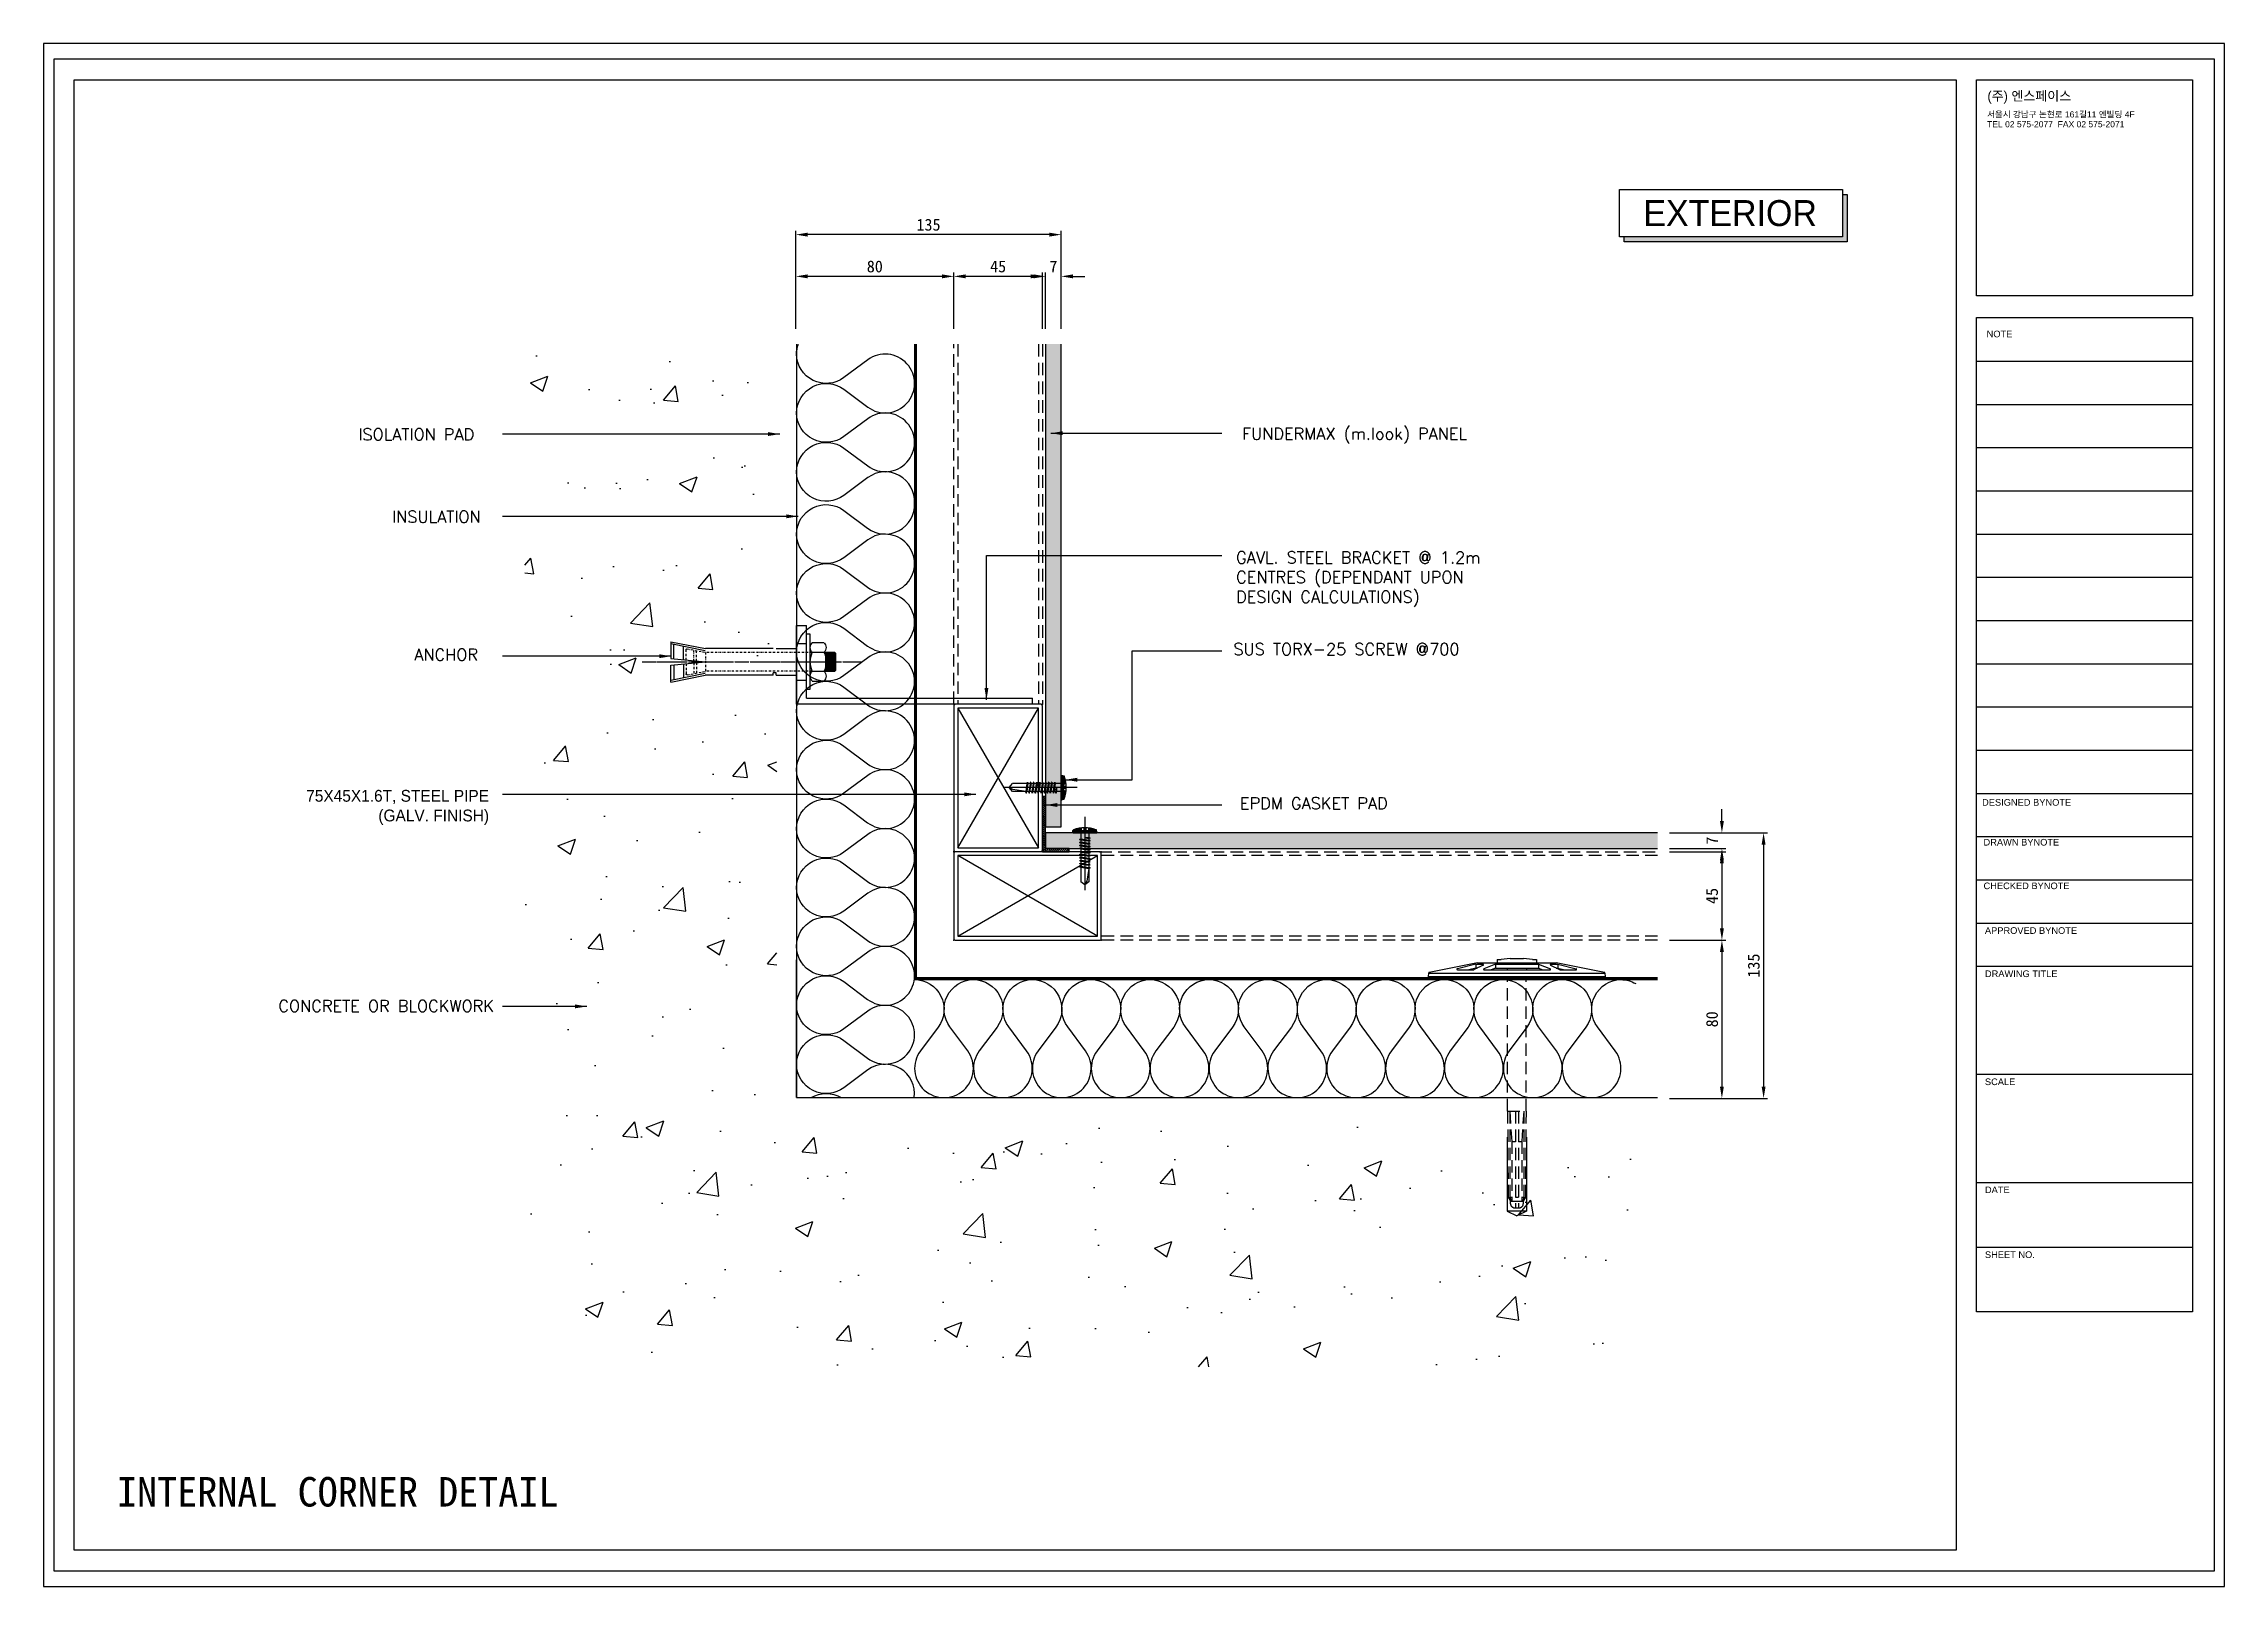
# Model space of a CAD drawing. Header units: millimetres. Extents: x 6755 to 21493, y 282 to 5565.
# Drawn here: x 11190 to 12299, y 2635 to 3419 of the extents above; entities that cross this region are included whole.
import ezdxf

# ---------------------------------------------------------------- set-up
doc = ezdxf.new("R2010")
doc.units = ezdxf.units.MM
doc.header["$MEASUREMENT"] = 0
for name, pattern in [('CENTER', [7.75, 7.25, -0.25, 0, -0.25]), ('DASHDOTX2', [2, 1, -0.5, 0, -0.5]), ('DASHED2', [9.525, 6.35, -3.175]), ('HIDDEN', [0.375, 0.25, -0.125])]:
    doc.linetypes.add(name, pattern=pattern)
for name, color, linetype in [('3', 3, 'Continuous'), ('Bolt', 1, 'Continuous'), ('BREATHER', 150, 'Continuous'), ('DIM', 1, 'Continuous'), ('Dims', 1, 'Continuous'), ('Dämmstoff Miwo', 6, 'Continuous'), ('INSULATION', 2, 'Continuous'), ('Pressings', 3, 'Continuous'), ('Structure', 6, 'Continuous')]:
    doc.layers.add(name, color=color, linetype=linetype)
for name, color, linetype, true_color in [('4', 4, 'Continuous', 0x00ffff), ('Components', 7, 'Continuous', 0x000000), ('nt', 7, 'Continuous', 0x994c00), ('NT Panel', 7, 'Continuous', 0xbfff7f), ('TE 07', 7, 'Continuous', 0x000000), ('TEXT', 2, 'Continuous', 0xffff00)]:
    doc.layers.add(name, color=color, linetype=linetype, true_color=true_color)
doc.styles.add('Arial', font='arial.ttf')
doc.styles.add('HY울릉도L', font='Dotum.ttf')
doc.styles.add('style1', font='simplex.shx')
doc.dimstyles.new('Telling', dxfattribs={"dimscale": 2, "dimtxt": 3, "dimasz": 3, "dimexe": 1, "dimexo": 3, "dimgap": 1, "dimtad": 1, "dimdec": 1, "dimrnd": 1, "dimdsep": 46, "dimtxsty": 'Standard', "dimcen": 3, "dimclrd": 1, "dimclre": 1, "dimclrt": 2, "dimadec": 0, "dimazin": 0, "dimtfac": 1, "dimtdec": 1, "dimtofl": 0, "dimtmove": 0, "dimatfit": 0, "dimfxl": 1, "dimtolj": 1, "dimtzin": 0, "dimlwe": -1, "dimarcsym": 0})

msp = doc.modelspace()

# ---------------------------------------------------------------- texts
at = {"layer": 'TEXT', "color": 7, "style": 'HY울릉도L'}
msp.add_text('EXTERIOR', height=13.2001, dxfattribs=at).set_placement((12003.148, 3325.858))
at = {"layer": 'TEXT'}
msp.add_text('INTERNAL CORNER DETAIL', height=15, dxfattribs=at).set_placement((11227.081, 2675.068))
at = {"layer": 'TEXT', "char_height": 6, "style": 'style1'}
for s, insert, width, attachment_point in [('ISOLATION PAD', (11349.821, 3222.978), 1.818989403545856e-12, 1), ('FUNDERMAX (m.look) PANEL', (11799.101, 3223.332), 153.91383, 1), ('INSULATION', (11367.004, 3181.122), 63.01319, 1), ('\\pxql;GAVL. STEEL BRACKET @ 1.2m CENTRES (DEPENDANT UPON DESIGN CALCULATIONS)', (11796.099, 3160.407), 147.63272, 1), ('ANCHOR', (11378.259, 3111.032), 1.818989403545856e-12, 1), ('\\pxql;SUS TORX-25 SCREW @700', (11794.747, 3113.837), 147.63272, 1), ('{\\fHY울릉도L|b0|i0|c129|p18;75X45X1.6T, STEEL PIPE\\P(GALV. FINISH)}', (11416.245, 3039.298), 168.52677, 3), ('EPDM GASKET PAD ', (11798.067, 3035.487), 147.63272, 1), ('\\pxqr;CONCRETE OR BLOCKWORK', (11244.298, 2932.488), 174.41524, 1)]:
    msp.add_mtext(s, dxfattribs=dict(at, insert=insert, width=width, attachment_point=attachment_point))

# ---------------------------------------------------------------- blocks, each defined once
blk = doc.blocks.new('AL-TEMPLATE')
at = {"color": 9, "true_color": 0xc0c0c0}
for p, q in [((2716.82, 1392.97), (2800.02, 1392.97)), ((2716.82, 1376.33), (2800.02, 1376.33)), ((2716.82, 1359.69), (2800.02, 1359.69)), ((2716.82, 1343.05), (2800.02, 1343.05)), ((2716.82, 1326.41), (2800.02, 1326.41)), ((2716.82, 1309.77), (2800.02, 1309.77)), ((2716.82, 1293.13), (2800.02, 1293.13)), ((2716.82, 1276.49), (2800.02, 1276.49)), ((2716.82, 1259.85), (2800.02, 1259.85)), ((2716.82, 1243.21), (2800.02, 1243.21)), ((2716.82, 1209.93), (2800.02, 1209.93)), ((2716.82, 1193.29), (2800.02, 1193.29)), ((2716.82, 1176.65), (2800.02, 1176.65)), ((2716.82, 1118.41), (2800.02, 1118.41)), ((2716.82, 1076.81), (2800.02, 1076.81)), ((2716.82, 1051.85), (2800.02, 1051.85))]:
    blk.add_line(p, q, dxfattribs=at)
for points in [[(1976.34, 1509.45), (2808.34, 1509.45), (2808.34, 927.05), (1976.34, 927.05)], [(2716.82, 1501.32), (2800.02, 1501.32), (2800.02, 1418.12), (2716.82, 1418.12)], [(2716.82, 1409.8), (2800.02, 1409.8), (2800.02, 1026.89), (2716.82, 1026.89)]]:
    blk.add_lwpolyline(points, close=True, dxfattribs=at)
for points in [[(2716.82, 1226.57), (2800.02, 1226.57)], [(2716.82, 1160.01), (2800.02, 1160.01)]]:
    blk.add_lwpolyline(points, dxfattribs=at)
at = {"layer": 'nt', "color": 254, "linetype": 'Continuous', "true_color": 0xd6d6d6}
blk.add_lwpolyline([(1972.34, 1515.25), (1972.34, 921.25), (2812.34, 921.25), (2812.34, 1515.25)], close=True, dxfattribs=at)
at = {"layer": 'TE 07'}
blk.add_lwpolyline([(1984.07, 1501.32), (2709.08, 1501.32), (2709.08, 935.18), (1984.07, 935.18)], close=True, dxfattribs=at)
at = {"color": 150, "true_color": 0x007fff, "insert": (2721.06, 1496.93), "char_height": 3.6698, "width": 35.1369, "attachment_point": 1, "line_spacing_factor": 0.963855}
blk.add_mtext('\\fExpo M;(주) 엔스페이스', dxfattribs=at)
at = {"color": 7, "true_color": 0xffffff, "insert": (2720.94, 1489.17), "char_height": 2.3487, "width": 61.8214, "attachment_point": 1, "line_spacing_factor": 0.963855, "style": 'Arial'}
blk.add_mtext('\\fArial;서울시 강남구 논현로 161길11 엔빌딩 4F\\PTEL 02 575-2077  FAX 02 575-2071', dxfattribs=at)
at = {"color": 9, "true_color": 0xc0c0c0, "char_height": 2.5559, "attachment_point": 1, "line_spacing_factor": 0.963855}
for s, insert, width in [('\\fArial;NOTE', (2720.76, 1404.73), 11.9173), ('\\fArial;DESIGNED BYNOTE', (2719.01, 1224.39), 36.0906), ('\\fArial;DRAWN BYNOTE', (2719.56, 1209.04), 30.9788), ('\\fArial;CHECKED BYNOTE', (2719.56, 1192.25), 35.0282), ('\\fArial;APPROVED BYNOTE', (2720.1, 1175.04), 37.5533), ('\\fArial;DRAWING TITLE', (2720.1, 1158.4), 29.8086), ('\\fArial;SCALE', (2720.1, 1116.8), 13.8111), ('\\fArial;DATE', (2720.1, 1075.2), 11.517), ('\\fArial;SHEET NO.', (2720.1, 1050.24), 21.1247)]:
    blk.add_mtext(s, dxfattribs=dict(at, insert=insert, width=width))
blk = doc.blocks.new('Insulation Anchor')
at = {"layer": 'Components'}
for p, q in [((23834.6, 1327.2), (23832.3, 1322.3)), ((23834.6, 1317.3), (23832.3, 1322.3)), ((23834.6, 1317.3), (23834.6, 1327.2)), ((23872.3, 1327.2), (23834.6, 1327.2)), ((23872.3, 1317.3), (23834.6, 1317.3))]:
    blk.add_line(p, q, dxfattribs=at)
for points in [[(23953.9, 1367.3), (23952.3, 1366.3)], [(23952.3, 1366.3), (23952.3, 1278.3)], [(23953.9, 1367.3), (23953.9, 1277.3)], [(23955.6, 1367.2), (23953.9, 1367.3)], [(23955.6, 1367.2), (23955.6, 1277.5)], [(23955.9, 1366.9), (23955.9, 1366.9), (23955.9, 1366.9), (23955.9, 1367), (23955.8, 1367), (23955.8, 1367.1), (23955.7, 1367.1), (23955.6, 1367.2)], [(23960.9, 1342.3), (23955.9, 1366.9)], [(23957.8, 1352.5), (23957.8, 1352.5), (23957.8, 1352.6), (23957.8, 1352.7), (23957.7, 1352.7), (23957.6, 1352.7), (23957.6, 1352.7), (23957.5, 1352.7), (23957.4, 1352.6), (23957.3, 1352.5), (23957.3, 1352.5)], [(23957.3, 1352.5), (23957.3, 1344.1)], [(23958.2, 1343.1), (23957.3, 1346.6)], [(23957.3, 1344.1), (23957.4, 1343.9)], [(23959.7, 1339.4), (23957.4, 1343.9)], [(23960.1, 1343.1), (23957.8, 1352.5)], [(23958.2, 1343.1), (23958.2, 1342.4)], [(23960.1, 1343.1), (23958.2, 1343.1)], [(23960.1, 1343.1), (23960.1, 1339.5)], [(23960.9, 1342.3), (23960.9, 1302.3)], [(23957.8, 1339), (23957.8, 1339), (23957.8, 1339.1), (23957.7, 1339.1), (23957.7, 1339.2), (23957.6, 1339.2), (23957.6, 1339.2), (23957.5, 1339.2), (23957.5, 1339.1), (23957.4, 1339.1), (23957.4, 1339), (23957.3, 1339), (23957.3, 1339), (23957.3, 1338.9)], [(23957.3, 1338.9), (23957.3, 1305.3)], [(23960.1, 1333.1), (23958.2, 1333.1), (23957.3, 1335.3)], [(23960.1, 1333.1), (23957.8, 1339)], [(23958.2, 1333.1), (23958.2, 1311.2)], [(23959.7, 1339.4), (23959.7, 1339.4), (23959.7, 1339.3), (23959.8, 1339.3), (23959.8, 1339.3), (23959.9, 1339.3), (23960, 1339.3), (23960, 1339.3), (23960, 1339.3), (23960, 1339.4), (23960.1, 1339.4), (23960.1, 1339.5), (23960.1, 1339.5)], [(23960.1, 1333.1), (23960.1, 1311.2)], [(23962.6, 1332.3), (23960.9, 1332.3)], [(23962.6, 1332.3), (23962.6, 1330.3)], [(23958.2, 1327.2), (23957.3, 1327.2)], [(23963.1, 1325.6), (23962.6, 1330.3)], [(23963.1, 1325.6), (23963.1, 1318.9)], [(23958.2, 1317.4), (23957.3, 1317.4)], [(23960.1, 1311.2), (23958.2, 1311.2), (23957.3, 1309)], [(23960.1, 1311.2), (23957.8, 1305.2)], [(23962.6, 1312.3), (23960.9, 1312.3)], [(23962.6, 1314.3), (23963.1, 1318.9)], [(23962.6, 1314.3), (23962.6, 1312.3)], [(23955.9, 1277.7), (23960.9, 1302.3)], [(23957.3, 1305.3), (23957.3, 1305.2), (23957.4, 1305.2), (23957.4, 1305.1), (23957.5, 1305.1), (23957.5, 1305.1), (23957.6, 1305.1), (23957.6, 1305.1), (23957.7, 1305.1), (23957.7, 1305.1), (23957.8, 1305.1), (23957.8, 1305.2)], [(23960.1, 1301.4), (23958.2, 1301.4), (23957.3, 1297.9)], [(23957.4, 1300.6), (23957.3, 1300.4)], [(23957.3, 1300.4), (23957.3, 1292.2)], [(23959.7, 1305.1), (23957.4, 1300.6)], [(23960.1, 1301.4), (23957.8, 1292.1)], [(23958.2, 1302.3), (23958.2, 1301.4)], [(23960.1, 1305), (23960.1, 1305.1), (23960.1, 1305.1), (23960, 1305.2), (23960, 1305.2), (23960, 1305.3), (23959.9, 1305.3), (23959.8, 1305.3), (23959.8, 1305.2), (23959.7, 1305.2), (23959.7, 1305.2), (23959.7, 1305.1)], [(23960.1, 1305), (23960.1, 1301.4)], [(23957.3, 1292.2), (23957.3, 1292.1), (23957.3, 1292), (23957.4, 1292), (23957.4, 1291.9), (23957.5, 1291.9), (23957.5, 1291.9), (23957.6, 1291.9), (23957.6, 1291.9), (23957.7, 1291.9), (23957.7, 1291.9), (23957.8, 1291.9), (23957.8, 1292), (23957.8, 1292), (23957.8, 1292.1)], [(23955.6, 1277.5), (23953.9, 1277.3), (23952.3, 1278.3)], [(23955.6, 1277.5), (23955.7, 1277.5), (23955.8, 1277.5), (23955.8, 1277.5), (23955.9, 1277.5), (23955.9, 1277.6), (23955.9, 1277.6), (23955.9, 1277.7)]]:
    blk.add_lwpolyline(points, dxfattribs=at)
at = {"layer": 'Components', "linetype": 'HIDDEN', "ltscale": 25}
for points in [[(23838.4, 1325.6), (23838.3, 1325.5), (23838.2, 1325.5), (23838.1, 1325.5), (23838, 1325.5), (23837.9, 1325.5), (23837.8, 1325.4), (23837.7, 1325.4), (23837.6, 1325.3), (23837.5, 1325.3), (23837.4, 1325.3), (23837.3, 1325.2), (23837.3, 1325.2), (23837.2, 1325.1), (23837.1, 1325.1), (23837.1, 1325), (23837, 1324.9), (23836.9, 1324.9), (23836.8, 1324.8), (23836.8, 1324.7), (23836.7, 1324.6), (23836.7, 1324.6), (23836.6, 1324.5), (23836.6, 1324.4), (23836.6, 1324.3), (23836.5, 1324.2), (23836.5, 1324.1), (23836.4, 1324), (23836.4, 1323.9), (23836.4, 1323.9), (23836.4, 1323.7), (23836.3, 1323.7), (23836.3, 1323.5)], [(23836.3, 1321), (23836.3, 1320.9), (23836.4, 1320.8), (23836.4, 1320.8), (23836.4, 1320.6), (23836.4, 1320.5), (23836.5, 1320.5), (23836.5, 1320.3), (23836.6, 1320.3), (23836.6, 1320.2), (23836.6, 1320), (23836.7, 1320), (23836.7, 1319.9), (23836.8, 1319.8), (23836.8, 1319.8), (23836.9, 1319.7), (23837, 1319.6), (23837.1, 1319.6), (23837.1, 1319.5), (23837.2, 1319.4), (23837.3, 1319.3), (23837.3, 1319.3), (23837.4, 1319.3), (23837.5, 1319.2), (23837.6, 1319.2), (23837.7, 1319.1), (23837.8, 1319.1), (23837.9, 1319.1), (23838, 1319.1), (23838.1, 1319.1), (23838.2, 1319.1), (23838.3, 1319.1), (23838.4, 1319.1)], [(23836.4, 1323.5), (23836.4, 1321)], [(23885.5, 1323), (23836.4, 1323)], [(23885.5, 1321.5), (23836.4, 1321.5)], [(23839.8, 1325.6), (23838.4, 1325.6)], [(23841.8, 1326.7), (23839.8, 1325.5)], [(23841.8, 1325.8), (23839.8, 1325.2)], [(23839.8, 1325.5), (23839.8, 1319.1)], [(23870, 1324.9), (23839.8, 1324.9)], [(23870, 1319.8), (23839.8, 1319.8)], [(23885.5, 1327), (23841.8, 1326.7)], [(23841.8, 1326.7), (23841.8, 1326.7)], [(23885.5, 1325.8), (23841.8, 1325.8)], [(23841.8, 1325.8), (23841.8, 1324.9)], [(23841.8, 1323), (23841.8, 1321.5)], [(23841.8, 1319.8), (23841.8, 1318.7)], [(23885.5, 1325.8), (23870, 1324.9)], [(23870, 1324.9), (23870, 1323)], [(23870, 1321.5), (23870, 1319.8)], [(23885.5, 1318.7), (23870, 1319.8)], [(23885.5, 1327), (23952.3, 1327)], [(23885.5, 1327), (23885.5, 1317.5)], [(23839.8, 1319.1), (23838.4, 1319.1)], [(23841.8, 1318.7), (23839.8, 1319.3)], [(23841.8, 1317.9), (23839.8, 1319.1)], [(23885.5, 1318.7), (23841.8, 1318.7)], [(23885.5, 1317.6), (23841.8, 1317.9)], [(23841.8, 1317.9), (23841.8, 1317.9)], [(23885.5, 1317.6), (23952.3, 1317.6)]]:
    blk.add_lwpolyline(points, dxfattribs=at)
blk = doc.blocks.new('al-anchor')
at = {"layer": 'Bolt', "linetype": 'CENTER'}
blk.add_line((450.1, 842.4), (450.1, 731), dxfattribs=at)
at = {"layer": 'Bolt'}
for p, q in [((439.9, 827.7), (443.4, 810.2)), ((439.9, 827.7), (448.5, 827.7)), ((440.8, 827.7), (444.3, 810.3)), ((448.6, 826.2), (441.2, 826.2)), ((449.1, 821.3), (442.1, 821.3)), ((448.5, 827.7), (450.1, 810.2)), ((451.8, 827.7), (450.1, 810.2)), ((451.2, 821.3), (458.2, 821.3)), ((451.7, 826.2), (459.1, 826.2)), ((460.4, 827.7), (451.8, 827.7)), ((459.4, 827.7), (455.9, 810.3)), ((460.4, 827.7), (456.9, 810.3)), ((443.4, 775.8), (443.4, 810.2)), ((456.9, 775.8), (456.9, 810.3)), ((443.4, 774.2), (443.4, 763.9)), ((455.7, 774.2), (455.7, 775.8)), ((456.9, 775.8), (455.7, 775.8)), ((456.9, 774.2), (455.7, 774.2)), ((456.9, 774.2), (456.9, 763.9)), ((440.4, 749.9), (440.4, 755.9)), ((440.9, 763.9), (440.9, 758.9)), ((459.4, 763.9), (440.9, 763.9)), ((445.4, 744.4), (445.4, 755.9)), ((454.9, 755.9), (454.9, 744.4)), ((459.4, 763.9), (459.4, 758.9)), ((459.9, 755.9), (459.9, 749.9)), ((454.9, 748.9), (445.4, 748.9)), ((454.9, 748.4), (445.4, 748.4)), ((454.9, 747.9), (445.4, 747.9)), ((454.9, 747.4), (445.4, 747.4)), ((454.9, 746.9), (445.4, 746.9)), ((454.9, 746.4), (445.4, 746.4)), ((454.9, 745.9), (445.4, 745.9)), ((454.9, 745.4), (445.4, 745.4)), ((454.9, 744.9), (445.4, 744.9)), ((454.9, 744.4), (445.4, 744.4)), ((445.4, 744.4), (445.9, 743.9)), ((454.4, 743.9), (445.9, 743.9)), ((454.4, 743.9), (454.9, 744.4))]:
    blk.add_line(p, q, dxfattribs=at)
at = {"layer": 'Bolt', "linetype": 'DASHDOTX2'}
for p, q in [((443.5, 819.5), (445.3, 810.3)), ((449.2, 820), (444, 820)), ((449.6, 816.1), (444.1, 816.1)), ((449.7, 814.8), (444.4, 814.8)), ((445.4, 755.9), (445.4, 810.2)), ((445.4, 810.2), (454.9, 810.2)), ((450.6, 814.8), (455.9, 814.8)), ((450.7, 816.1), (456.1, 816.1)), ((451.1, 820), (456.3, 820)), ((454.9, 755.9), (454.9, 810.2)), ((456.8, 819.5), (455, 810.3))]:
    blk.add_line(p, q, dxfattribs=at)
at = {"layer": 'Bolt'}
blk.add_lwpolyline([(436, 758.9), (464, 758.9), (464, 756.9), (436, 756.9)], close=True, dxfattribs=at)
at = {"layer": 'Bolt', "linetype": 'DASHDOTX2'}
for centre, start, end in [((444, 819.5), 91.5299, 176.3045), ((456.3, 819.5), 3.6955, 88.4701)]:
    blk.add_arc(centre, 0.513, start, end, dxfattribs=at)
at = {"layer": 'Bolt'}
for centre, radius, start, end in [((442.9, 753.3), 3.58, 45.683, 134.317), ((450.1, 745.3), 11.6, 65.7903, 114.2097), ((457.4, 753.3), 3.58, 45.683, 134.317), ((442.9, 752.4), 3.58, 225.683, 314.317), ((450.1, 760.4), 11.6, 245.7903, 294.2097), ((457.4, 752.4), 3.58, 225.683, 314.317)]:
    blk.add_arc(centre, radius, start, end, dxfattribs=at)
blk = doc.blocks.new('75-45_pipe')
at = {"layer": '3', "color": 4}
for p, q in [((-3668.1, 5689.5), (-3739.1, 5648.5)), ((-3739.1, 5689.5), (-3668.1, 5648.5))]:
    blk.add_line(p, q, dxfattribs=at)
blk.add_lwpolyline([(-3740.1, 5646.5), (-3667.1, 5646.5, 0.414214), (-3666.1, 5647.5), (-3666.1, 5690.5, 0.414214), (-3667.1, 5691.5), (-3740.1, 5691.5, 0.414214), (-3741.1, 5690.5), (-3741.1, 5647.5, 0.414214)], format="xyb", close=True, dxfattribs=at)
blk.add_lwpolyline([(-3739.1, 5648.5), (-3668.1, 5648.5), (-3668.1, 5689.5), (-3739.1, 5689.5)], close=True, dxfattribs=at)
at = {"layer": 'DIM'}
for p in [(-3741.1, 5691.5), (-3666.1, 5691.5), (-3741.1, 5646.5), (-3666.1, 5646.5)]:
    blk.add_point(p, dxfattribs=at)
blk = doc.blocks.new('AL-BRACKET')
at = {"layer": 'Pressings'}
for p, q in [((-5145.6, 4124.6), (-5185.6, 4124.6)), ((-5185.6, 4124.6), (-5185.6, 4119.6)), ((-5148.6, 4119.6), (-5185.6, 4119.6)), ((-5148.6, 4119.6), (-5148.6, 4004.6)), ((-5145.6, 4004.6), (-5145.6, 4124.6)), ((-5145.6, 4004.6), (-5148.6, 4004.6))]:
    blk.add_line(p, q, dxfattribs=at)
blk = doc.blocks.new('*D88')
at = {"layer": 'Defpoints', "color": 0, "transparency": 16777216}
for p in [(11699.2, 3300.3), (11699.2, 3267.6), (11707.2, 3267.6)]:
    blk.add_point(p, dxfattribs=at)
at = {"layer": 'Dims', "color": 1, "lineweight": -2, "transparency": 16777216}
for p, q in [((11693.2, 3300.3), (11687.2, 3300.3)), ((11713.2, 3300.3), (11719.2, 3300.3))]:
    blk.add_line(p, q, dxfattribs=at)
at = {"layer": 'Dims', "color": 1, "transparency": 16777216}
for p, q in [((11699.2, 3273.6), (11699.2, 3302.3)), ((11707.2, 3273.6), (11707.2, 3302.3))]:
    blk.add_line(p, q, dxfattribs=at)
for points in [[(11693.2, 3301.3), (11693.2, 3299.3), (11699.2, 3300.3)], [(11713.2, 3301.3), (11713.2, 3299.3), (11707.2, 3300.3)]]:
    blk.add_solid(points, dxfattribs=at)
at = {"layer": 'Dims', "color": 2, "transparency": 16777216, "insert": (11703.2, 3305.3), "char_height": 6, "attachment_point": 5}
blk.add_mtext('\\A1;7', dxfattribs=at)
blk = doc.blocks.new('*D89')
at = {"layer": 'Defpoints', "color": 0, "transparency": 16777216}
for p in [(11652.6, 3300.3), (11652.6, 3267.6), (11697.6, 3267.6)]:
    blk.add_point(p, dxfattribs=at)
at = {"layer": 'Dims', "color": 1, "transparency": 16777216}
for p, q in [((11652.6, 3273.6), (11652.6, 3302.3)), ((11697.6, 3273.6), (11697.6, 3302.3))]:
    blk.add_line(p, q, dxfattribs=at)
at = {"layer": 'Dims', "color": 1, "lineweight": -2, "transparency": 16777216}
blk.add_line((11691.6, 3300.3), (11658.6, 3300.3), dxfattribs=at)
at = {"layer": 'Dims', "color": 1, "transparency": 16777216}
for points in [[(11658.6, 3301.3), (11658.6, 3299.3), (11652.6, 3300.3)], [(11691.6, 3301.3), (11691.6, 3299.3), (11697.6, 3300.3)]]:
    blk.add_solid(points, dxfattribs=at)
at = {"layer": 'Dims', "color": 2, "transparency": 16777216, "insert": (11675.1, 3305.3), "char_height": 6, "attachment_point": 5}
blk.add_mtext('\\A1;45', dxfattribs=at)
blk = doc.blocks.new('*D90')
at = {"layer": 'Defpoints', "color": 0, "transparency": 16777216}
for p in [(11572.2, 3300.3), (11572.2, 3268.2), (11652.6, 3268.2)]:
    blk.add_point(p, dxfattribs=at)
at = {"layer": 'Dims', "color": 1, "transparency": 16777216}
for p, q in [((11572.2, 3274.2), (11572.2, 3302.3)), ((11652.6, 3274.2), (11652.6, 3302.3))]:
    blk.add_line(p, q, dxfattribs=at)
at = {"layer": 'Dims', "color": 1, "lineweight": -2, "transparency": 16777216}
blk.add_line((11646.6, 3300.3), (11578.2, 3300.3), dxfattribs=at)
at = {"layer": 'Dims', "color": 1, "transparency": 16777216}
for points in [[(11578.2, 3301.3), (11578.2, 3299.3), (11572.2, 3300.3)], [(11646.6, 3301.3), (11646.6, 3299.3), (11652.6, 3300.3)]]:
    blk.add_solid(points, dxfattribs=at)
at = {"layer": 'Dims', "color": 2, "transparency": 16777216, "insert": (11612.4, 3305.3), "char_height": 6, "attachment_point": 5}
blk.add_mtext('\\A1;80', dxfattribs=at)
blk = doc.blocks.new('*D91')
at = {"layer": 'Defpoints', "color": 0, "transparency": 16777216}
for p in [(11572.2, 3321.5), (11572.2, 3267.6), (11707.2, 3267.6)]:
    blk.add_point(p, dxfattribs=at)
at = {"layer": 'Dims', "color": 1, "transparency": 16777216}
for p, q in [((11572.2, 3273.6), (11572.2, 3323.5)), ((11707.2, 3273.6), (11707.2, 3323.5))]:
    blk.add_line(p, q, dxfattribs=at)
at = {"layer": 'Dims', "color": 1, "lineweight": -2, "transparency": 16777216}
blk.add_line((11701.2, 3321.5), (11578.2, 3321.5), dxfattribs=at)
at = {"layer": 'Dims', "color": 1, "transparency": 16777216}
for points in [[(11578.2, 3322.5), (11578.2, 3320.5), (11572.2, 3321.5)], [(11701.2, 3322.5), (11701.2, 3320.5), (11707.2, 3321.5)]]:
    blk.add_solid(points, dxfattribs=at)
at = {"layer": 'Dims', "color": 2, "transparency": 16777216, "insert": (11639.7, 3326.5), "char_height": 6, "attachment_point": 5}
blk.add_mtext('\\A1;135', dxfattribs=at)
blk = doc.blocks.new('*D92')
at = {"layer": 'Defpoints', "color": 0, "transparency": 16777216}
for p in [(12010.4, 3017.5), (12010.4, 3009.5), (12043.1, 3009.5)]:
    blk.add_point(p, dxfattribs=at)
at = {"layer": 'Dims', "color": 1, "lineweight": -2, "transparency": 16777216}
for p, q in [((12043.1, 3023.5), (12043.1, 3029.5)), ((12043.1, 3003.5), (12043.1, 2997.5))]:
    blk.add_line(p, q, dxfattribs=at)
at = {"layer": 'Dims', "color": 1, "transparency": 16777216}
for p, q in [((12016.4, 3017.5), (12045.1, 3017.5)), ((12016.4, 3009.5), (12045.1, 3009.5))]:
    blk.add_line(p, q, dxfattribs=at)
for points in [[(12042.1, 3023.5), (12044.1, 3023.5), (12043.1, 3017.5)], [(12042.1, 3003.5), (12044.1, 3003.5), (12043.1, 3009.5)]]:
    blk.add_solid(points, dxfattribs=at)
at = {"layer": 'Dims', "color": 2, "transparency": 16777216, "insert": (12038.1, 3013.5), "char_height": 6, "attachment_point": 5, "rotation": 90}
blk.add_mtext('\\A1;7', dxfattribs=at)
blk = doc.blocks.new('*D93')
at = {"layer": 'Defpoints', "color": 0, "transparency": 16777216}
for p in [(12010.4, 3007.9), (12010.4, 2962.9), (12043.1, 2962.9)]:
    blk.add_point(p, dxfattribs=at)
at = {"layer": 'Dims', "color": 1, "transparency": 16777216}
for p, q in [((12016.4, 3007.9), (12045.1, 3007.9)), ((12016.4, 2962.9), (12045.1, 2962.9))]:
    blk.add_line(p, q, dxfattribs=at)
at = {"layer": 'Dims', "color": 1, "lineweight": -2, "transparency": 16777216}
blk.add_line((12043.1, 3001.9), (12043.1, 2968.9), dxfattribs=at)
at = {"layer": 'Dims', "color": 1, "transparency": 16777216}
for points in [[(12042.1, 3001.9), (12044.1, 3001.9), (12043.1, 3007.9)], [(12042.1, 2968.9), (12044.1, 2968.9), (12043.1, 2962.9)]]:
    blk.add_solid(points, dxfattribs=at)
at = {"layer": 'Dims', "color": 2, "transparency": 16777216, "insert": (12038.1, 2985.4), "char_height": 6, "attachment_point": 5, "rotation": 90}
blk.add_mtext('\\A1;45', dxfattribs=at)
blk = doc.blocks.new('*D94')
at = {"layer": 'Defpoints', "color": 0, "transparency": 16777216}
for p in [(12011, 2962.9), (12011, 2882.5), (12043.1, 2882.5)]:
    blk.add_point(p, dxfattribs=at)
at = {"layer": 'Dims', "color": 1, "transparency": 16777216}
for p, q in [((12017, 2962.9), (12045.1, 2962.9)), ((12017, 2882.5), (12045.1, 2882.5))]:
    blk.add_line(p, q, dxfattribs=at)
at = {"layer": 'Dims', "color": 1, "lineweight": -2, "transparency": 16777216}
blk.add_line((12043.1, 2956.9), (12043.1, 2888.5), dxfattribs=at)
at = {"layer": 'Dims', "color": 1, "transparency": 16777216}
for points in [[(12042.1, 2956.9), (12044.1, 2956.9), (12043.1, 2962.9)], [(12042.1, 2888.5), (12044.1, 2888.5), (12043.1, 2882.5)]]:
    blk.add_solid(points, dxfattribs=at)
at = {"layer": 'Dims', "color": 2, "transparency": 16777216, "insert": (12038.1, 2922.7), "char_height": 6, "attachment_point": 5, "rotation": 90}
blk.add_mtext('\\A1;80', dxfattribs=at)
blk = doc.blocks.new('*D95')
at = {"layer": 'Defpoints', "color": 0, "transparency": 16777216}
for p in [(12010.4, 3017.5), (12010.4, 2882.5), (12064.3, 2882.5)]:
    blk.add_point(p, dxfattribs=at)
at = {"layer": 'Dims', "color": 1, "transparency": 16777216}
for p, q in [((12016.4, 3017.5), (12066.3, 3017.5)), ((12016.4, 2882.5), (12066.3, 2882.5))]:
    blk.add_line(p, q, dxfattribs=at)
at = {"layer": 'Dims', "color": 1, "lineweight": -2, "transparency": 16777216}
blk.add_line((12064.3, 3011.5), (12064.3, 2888.5), dxfattribs=at)
at = {"layer": 'Dims', "color": 1, "transparency": 16777216}
for points in [[(12063.3, 3011.5), (12065.3, 3011.5), (12064.3, 3017.5)], [(12063.3, 2888.5), (12065.3, 2888.5), (12064.3, 2882.5)]]:
    blk.add_solid(points, dxfattribs=at)
at = {"layer": 'Dims', "color": 2, "transparency": 16777216, "insert": (12059.3, 2950), "char_height": 6, "attachment_point": 5, "rotation": 90}
blk.add_mtext('\\A1;135', dxfattribs=at)
blk = doc.blocks.new('SDS')
at = {"layer": 'Bolt', "linetype": 'ByBlock'}
h = blk.add_hatch(color=256, dxfattribs=at)
edge = h.paths.add_edge_path()
edge.add_ellipse((2174.7, 2125), major_axis=(0.122, 0.122), ratio=1, start_angle=227.4952, end_angle=310.1753, ccw=False)
edge.add_line((2174.7, 2124.8), (2174.2, 2124.8))
edge.add_ellipse((2174.2, 2125.2), major_axis=(-0.273, 0.273), ratio=1, start_angle=58.6705, end_angle=131.9754, ccw=False)
edge.add_ellipse((2189.6, 2130.8), major_axis=(11.8, 11.8), ratio=1, start_angle=143.5595, end_angle=154.9155, ccw=False)
edge.add_line((2173.1, 2128.3), (2173.9, 2128.3))
edge.add_line((2173.9, 2128.3), (2174.5, 2130.8))
edge.add_line((2174.5, 2130.8), (2173.9, 2133.3))
edge.add_line((2173.9, 2133.3), (2173.1, 2133.3))
edge.add_ellipse((2189.6, 2130.8), major_axis=(-11.8, 11.8), ratio=1, start_angle=25.0886, end_angle=36.4366, ccw=False)
edge.add_ellipse((2174.2, 2136.4), major_axis=(-0.273, 0.273), ratio=1, start_angle=-41.9754, end_angle=31.5885, ccw=False)
edge.add_line((2174.2, 2136.8), (2174.7, 2136.8))
edge.add_ellipse((2174.7, 2136.7), major_axis=(0.122, 0.122), ratio=1, start_angle=319.8247, end_angle=402.5048, ccw=False)
edge.add_line((2174.9, 2136.7), (2174.9, 2125))
for points in [[(2178.2, 2133.5), (2177.9, 2130.8), (2177.8, 2130.7), (2177.8, 2130.8), (2178.1, 2133.6), (2178.2, 2133.6)], [(2179.4, 2133.6), (2179.4, 2133.6), (2179.4, 2133.6), (2179.4, 2133.5), (2178.8, 2128.1), (2178.7, 2128.1), (2178.7, 2128.1)], [(2180.9, 2133.6), (2180.9, 2133.6), (2181, 2133.6), (2181, 2133.5), (2180.3, 2128.1), (2180.3, 2128.1), (2180.2, 2128.1)], [(2182.4, 2133.6), (2182.5, 2133.6), (2182.5, 2133.6), (2182.5, 2133.5), (2181.9, 2128.1), (2181.8, 2128.1), (2181.8, 2128.1)], [(2184, 2133.6), (2184, 2133.6), (2184, 2133.6), (2184.1, 2133.5), (2183.4, 2128.1), (2183.4, 2128.1), (2183.3, 2128.1)], [(2185.5, 2133.6), (2185.6, 2133.6), (2185.6, 2133.6), (2185.6, 2133.5), (2185, 2128.1), (2184.9, 2128.1), (2184.9, 2128.1)], [(2187.1, 2133.6), (2187.1, 2133.6), (2187.1, 2133.6), (2187.2, 2133.5), (2186.5, 2128.1), (2186.5, 2128.1), (2186.4, 2128.1)], [(2188.6, 2133.6), (2188.7, 2133.6), (2188.7, 2133.6), (2188.7, 2133.5), (2188.1, 2128.1), (2188, 2128.1), (2187.9, 2128.1)], [(2190.1, 2133.6), (2190.2, 2133.6), (2190.2, 2133.6), (2190.2, 2133.5), (2189.6, 2128.1), (2189.5, 2128.1), (2189.5, 2128.1)], [(2191.7, 2133.6), (2191.7, 2133.6), (2191.8, 2133.6), (2191.8, 2133.5), (2191.1, 2128.1), (2191.1, 2128.1), (2191, 2128.1)], [(2193.2, 2133.6), (2193.3, 2133.6), (2193.3, 2133.6), (2193.3, 2133.5), (2192.7, 2128.1), (2192.6, 2128.1), (2192.6, 2128.1)]]:
    blk.add_hatch(color=256, dxfattribs=at).paths.add_polyline_path(points)
at = {"layer": 'Bolt', "linetype": 'CENTER', "ltscale": 10}
blk.add_line((2167.4, 2130.8), (2204.6, 2130.8), dxfattribs=at)
at = {"layer": 'Bolt'}
for p, q in [((2176.2, 2132.8), (2177.9, 2132.8)), ((2177.8, 2130.8), (2178.1, 2133.6)), ((2177.8, 2130.8), (2177.9, 2132.8)), ((2178.1, 2133.6), (2177.9, 2132.8)), ((2177.9, 2130.8), (2178.2, 2133.5)), ((2177.9, 2130.8), (2178.4, 2132.8)), ((2178.2, 2133.6), (2178.4, 2132.8)), ((2178.4, 2132.8), (2179.1, 2132.8)), ((2178.5, 2128.8), (2179.1, 2132.8)), ((2178.7, 2128.1), (2179.4, 2133.6)), ((2178.8, 2128.1), (2179.5, 2133.5)), ((2179, 2128.8), (2179.6, 2132.8)), ((2179.3, 2133.6), (2179.1, 2132.8)), ((2179.4, 2133.6), (2179.6, 2132.8)), ((2179.6, 2132.8), (2180.4, 2132.8)), ((2179.6, 2132.8), (2180.7, 2132.8)), ((2180, 2128.8), (2180.7, 2132.8)), ((2180.2, 2128.1), (2180.9, 2133.6)), ((2180.3, 2128.1), (2181, 2133.5)), ((2180.5, 2128.8), (2181.2, 2132.8)), ((2180.9, 2133.6), (2180.7, 2132.8)), ((2181, 2133.6), (2181.2, 2132.8)), ((2181.2, 2132.8), (2181.9, 2132.8)), ((2181.2, 2132.8), (2182.2, 2132.8)), ((2181.6, 2128.8), (2182.2, 2132.8)), ((2181.8, 2128.1), (2182.4, 2133.6)), ((2181.9, 2128.1), (2182.5, 2133.5)), ((2182.1, 2128.8), (2182.7, 2132.8)), ((2182.4, 2133.6), (2182.2, 2132.8)), ((2182.5, 2133.6), (2182.7, 2132.8)), ((2182.7, 2132.8), (2183.4, 2132.8)), ((2182.7, 2132.8), (2183.7, 2132.8)), ((2183.1, 2128.8), (2183.7, 2132.8)), ((2183.3, 2128.1), (2184, 2133.6)), ((2183.4, 2128.1), (2184.1, 2133.5)), ((2183.6, 2128.8), (2184.2, 2132.8)), ((2183.9, 2133.6), (2183.7, 2132.8)), ((2184, 2133.6), (2184.2, 2132.8)), ((2184.2, 2132.8), (2185, 2132.8)), ((2184.2, 2132.8), (2185.3, 2132.8)), ((2184.7, 2128.8), (2185.3, 2132.8)), ((2184.9, 2128.1), (2185.5, 2133.6)), ((2185, 2128.1), (2185.6, 2133.5)), ((2185.2, 2128.8), (2185.8, 2132.8)), ((2185.5, 2133.6), (2185.3, 2132.8)), ((2185.6, 2133.6), (2185.8, 2132.8)), ((2185.8, 2132.8), (2186.5, 2132.8)), ((2185.8, 2132.8), (2186.8, 2132.8)), ((2186.2, 2128.8), (2186.8, 2132.8)), ((2186.4, 2128.1), (2187.1, 2133.6)), ((2186.5, 2128.1), (2187.2, 2133.5)), ((2186.7, 2128.8), (2187.3, 2132.8)), ((2187, 2133.6), (2186.8, 2132.8)), ((2187.1, 2133.6), (2187.3, 2132.8)), ((2187.3, 2132.8), (2188.1, 2132.8)), ((2187.3, 2132.8), (2188.4, 2132.8)), ((2187.7, 2128.8), (2188.4, 2132.8)), ((2187.9, 2128.1), (2188.6, 2133.6)), ((2188.1, 2128.1), (2188.7, 2133.5)), ((2188.2, 2128.8), (2188.9, 2132.8)), ((2188.6, 2133.6), (2188.4, 2132.8)), ((2188.7, 2133.6), (2188.9, 2132.8)), ((2188.9, 2132.8), (2189.6, 2132.8)), ((2188.9, 2132.8), (2189.9, 2132.8)), ((2189.3, 2128.8), (2189.9, 2132.8)), ((2189.5, 2128.1), (2190.1, 2133.6)), ((2189.6, 2128.1), (2190.2, 2133.5)), ((2189.8, 2128.8), (2190.4, 2132.8)), ((2190.1, 2133.6), (2189.9, 2132.8)), ((2190.2, 2133.6), (2190.4, 2132.8)), ((2190.4, 2132.8), (2191.1, 2132.8)), ((2190.4, 2132.8), (2191.5, 2132.8)), ((2190.8, 2128.8), (2191.5, 2132.8)), ((2191, 2128.1), (2191.7, 2133.6)), ((2191.1, 2128.1), (2191.8, 2133.5)), ((2191.3, 2128.8), (2191.9, 2132.8)), ((2191.6, 2133.6), (2191.5, 2132.8)), ((2191.8, 2133.6), (2191.9, 2132.8)), ((2191.9, 2132.8), (2192.7, 2132.8)), ((2191.9, 2132.8), (2193, 2132.8)), ((2192.4, 2128.8), (2193, 2132.8)), ((2192.6, 2128.1), (2193.2, 2133.6)), ((2192.7, 2128.1), (2193.3, 2133.5)), ((2192.9, 2128.8), (2193.5, 2132.8)), ((2193.2, 2133.6), (2193, 2132.8)), ((2193, 2132.8), (2200.3, 2132.8)), ((2193.3, 2133.6), (2193.5, 2132.8)), ((2193.5, 2132.8), (2200, 2131.8)), ((2200, 2131.8), (2201.9, 2130.8)), ((2200.3, 2132.8), (2201.9, 2130.8)), ((2201.9, 2130.8), (2200.3, 2128.8)), ((2176.2, 2128.8), (2178.5, 2128.8)), ((2178.7, 2128.1), (2178.5, 2128.8)), ((2178.8, 2128.1), (2179, 2128.8)), ((2179, 2128.8), (2180, 2128.8)), ((2180.2, 2128.1), (2180, 2128.8)), ((2180.3, 2128.1), (2180.5, 2128.8)), ((2180.5, 2128.8), (2181.6, 2128.8)), ((2181.8, 2128.1), (2181.6, 2128.8)), ((2181.9, 2128.1), (2182.1, 2128.8)), ((2182.1, 2128.8), (2183.1, 2128.8)), ((2183.3, 2128.1), (2183.1, 2128.8)), ((2183.4, 2128.1), (2183.6, 2128.8)), ((2183.6, 2128.8), (2184.7, 2128.8)), ((2184.9, 2128.1), (2184.7, 2128.8)), ((2185, 2128.1), (2185.2, 2128.8)), ((2185.2, 2128.8), (2186.2, 2128.8)), ((2186.4, 2128.1), (2186.2, 2128.8)), ((2186.5, 2128.1), (2186.7, 2128.8)), ((2186.7, 2128.8), (2187.7, 2128.8)), ((2187.9, 2128.1), (2187.7, 2128.8)), ((2188.1, 2128.1), (2188.2, 2128.8)), ((2188.2, 2128.8), (2189.3, 2128.8)), ((2189.5, 2128.1), (2189.3, 2128.8)), ((2189.6, 2128.1), (2189.8, 2128.8)), ((2189.8, 2128.8), (2190.8, 2128.8)), ((2191, 2128.1), (2190.8, 2128.8)), ((2191.1, 2128.1), (2191.3, 2128.8)), ((2191.3, 2128.8), (2200.3, 2128.8)), ((2192.6, 2128.1), (2192.4, 2128.8)), ((2192.7, 2128.1), (2192.9, 2128.8))]:
    blk.add_line(p, q, dxfattribs=at)
for points in [[(2172.9, 2131.3), (2174.4, 2131.3)], [(2172.9, 2130.8), (2174.5, 2130.8)], [(2172.9, 2130.3), (2174.4, 2130.3)], [(2173, 2132.7), (2174, 2132.7)], [(2173, 2128.9), (2174, 2128.9)], [(2173.1, 2133.3), (2173.9, 2133.3)], [(2173.9, 2128.3), (2174.5, 2130.8), (2173.9, 2133.3)], [(2174.7, 2136.8), (2174.2, 2136.8)], [(2174.9, 2125), (2174.9, 2136.6)], [(2173.1, 2128.3), (2173.9, 2128.3)], [(2174.7, 2124.8), (2174.2, 2124.8)]]:
    blk.add_lwpolyline(points, dxfattribs=at)
for points in [[(2174.2, 2136.8, 0.333092), (2173.9, 2136.5, 30.48754)], [(2174.7, 2136.8, -0.452147), (2174.9, 2136.6, -30.48754)], [(2174.2, 2124.8, -0.333092), (2173.9, 2125.1, -30.48754)], [(2174.7, 2124.8, 0.452147), (2174.9, 2125, 30.48754)]]:
    blk.add_lwpolyline(points, format="xyb", dxfattribs=at)
at = {"layer": 'Bolt', "linetype": 'ByBlock'}
for points in [[(2175.4, 2136.8, 1.038004), (2174.9, 2136.8, 0.043022)], [(2174.9, 2134.1, 0.427063), (2176.2, 2132.8, -4.42658)], [(2175.4, 2134.1, -1.169667), (2174.9, 2134.1, -0.043022)], [(2174.9, 2127.6, -0.447194), (2176.2, 2128.8, 4.42658)], [(2175.4, 2127.6, 1.03754), (2174.9, 2127.6, 0.043022)], [(2175.4, 2124.9, -1.038004), (2174.9, 2124.9, -0.043022)]]:
    blk.add_lwpolyline(points, format="xyb", dxfattribs=at)
for points in [[(2174.9, 2136.8), (2174.9, 2124.9)], [(2175.4, 2124.9), (2175.4, 2136.8)], [(2178.2, 2133.5), (2177.9, 2130.8), (2177.8, 2130.7), (2177.8, 2130.8), (2178.1, 2133.6), (2178.2, 2133.6), (2178.2, 2133.5)]]:
    blk.add_lwpolyline(points, dxfattribs=at)
at = {"layer": 'Bolt'}
for centre, radius, start, end in [((2189.6, 2130.8), 16.7, 160.0886, 199.9114), ((2177.8, 2130.8), 0.0602, 200.6851, 319.2729), ((2178.1, 2133.5), 0.0925, 60.0754, 130.1339), ((2179.4, 2133.5), 0.0925, 60.0754, 130.1339), ((2180.9, 2133.5), 0.0925, 60.0754, 130.1339), ((2182.5, 2133.5), 0.0925, 60.0754, 130.1339), ((2184, 2133.5), 0.0925, 60.0754, 130.1339), ((2185.5, 2133.5), 0.0925, 60.0754, 130.1339), ((2187.1, 2133.5), 0.0925, 60.0754, 130.1339), ((2188.6, 2133.5), 0.0925, 60.0754, 130.1339), ((2190.2, 2133.5), 0.0925, 60.0754, 130.1339), ((2191.7, 2133.5), 0.0925, 60.0754, 130.1339), ((2193.2, 2133.5), 0.0925, 60.0754, 130.1339), ((2178.7, 2128.2), 0.0925, 240.0754, 310.1339), ((2180.3, 2128.2), 0.0925, 240.0754, 310.1339), ((2181.8, 2128.2), 0.0925, 240.0754, 310.1339), ((2183.4, 2128.2), 0.0925, 240.0754, 310.1339), ((2184.9, 2128.2), 0.0925, 240.0754, 310.1339), ((2186.5, 2128.2), 0.0925, 240.0754, 310.1339), ((2188, 2128.2), 0.0925, 240.0754, 310.1339), ((2189.5, 2128.2), 0.0925, 240.0754, 310.1339), ((2191.1, 2128.2), 0.0925, 240.0754, 310.1339), ((2192.6, 2128.2), 0.0925, 240.0754, 310.1339)]:
    blk.add_arc(centre, radius, start, end, dxfattribs=at)

# ---------------------------------------------------------------- dimensions: what is measured, and where the dimension line sits
at = {"layer": 'Dims'}
for base, p1, p2, angle, picture, middle in [((11572.186, 3321.506), (11707.186, 3267.552), (11572.186, 3267.552), 180, '*D91', (11639.686, 3326.506)), ((11572.186, 3300.291), (11652.586, 3268.177), (11572.186, 3268.177), 180, '*D90', (11612.386, 3305.291)), ((11652.586, 3300.291), (11697.586, 3267.552), (11652.586, 3267.552), 180, '*D89', (11675.086, 3305.291)), ((12064.34, 2882.486), (12010.386, 3017.486), (12010.386, 2882.486), 270, '*D95', (12059.34, 2949.986)), ((12043.126, 2962.886), (12010.386, 3007.886), (12010.386, 2962.886), 270, '*D93', (12038.126, 2985.386)), ((12043.126, 2882.486), (12011.011, 2962.886), (12011.011, 2882.486), 270, '*D94', (12038.126, 2922.686))]:
    dim = msp.add_linear_dim(base=base, p1=p1, p2=p2, angle=angle, dimstyle='Telling', dxfattribs=at)
    dim.commit()
    dim.dimension.update_dxf_attribs({"geometry": picture, "text_midpoint": middle})
for base, p1, p2, angle, picture, middle in [((11699.186, 3300.291), (11707.186, 3267.552), (11699.186, 3267.552), 180, '*D88', (11703.186, 3300.291)), ((12043.126, 3009.486), (12010.386, 3017.486), (12010.386, 3009.486), 270, '*D92', (12043.126, 3013.486))]:
    dim = msp.add_linear_dim(base=base, p1=p1, p2=p2, angle=angle, text='7', dimstyle='Telling', dxfattribs=at)
    dim.commit()
    dim.dimension.update_dxf_attribs({"geometry": picture, "text_midpoint": middle, "dimtype": 160})

# ---------------------------------------------------------------- hatches: boundary and pattern name
h = msp.add_hatch()
h.set_pattern_fill('JIS_WOOD', color=256, angle=-90, style=0)
h.set_pattern_definition([(315, (7698.6298, -2099.1653), (0.5, 0.5), [])])
h.paths.add_polyline_path([(11699.186, 3007.886), (11699.186, 3035.886), (11697.586, 3035.886), (11697.586, 3007.886)])
h = msp.add_hatch()
h.set_pattern_fill('JIS_WOOD', color=256, style=0)
h.set_pattern_definition([(45, (16830.3373, -991.071), (-0.5, 0.5), [])])
h.paths.add_polyline_path([(11711.236, 3009.486), (11699.186, 3009.486), (11699.186, 3007.886), (11711.236, 3007.886)])
at = {"layer": '4'}
h = msp.add_hatch(dxfattribs=at)
h.set_pattern_fill('AR-SAND', color=30, scale=0.2, style=0)
h.set_pattern_definition([(37.5, (10094.451, -1783.409), (-0.320006, 9.788265), [0, -7.7216, 0, -8.636, 0, -8.255]), (7.5, (10094.451, -1783.409), (8.990466, 14.336502), [0, -4.1656, 0, -6.9596, 0, -2.667]), (327.5, (10088.203, -1783.409), (15.819847, 0.028744), [0, -2.54, 0, -9.144, 0, -11.938]), (317.5, (10088.203, -1783.409), (15.27113, 4.458586), [0, -1.27, 0, -5.9944, 0, -6.858])])
h.paths.add_polyline_path([(12019.986, 3017.486), (12019.986, 3009.486)])
h.paths.add_polyline_path([(11707.186, 3265.886), (11699.186, 3265.886), (11699.186, 3020.486), (11707.186, 3020.486)])
h.paths.add_polyline_path([(12010.386, 3009.486), (12010.386, 3017.486), (11699.186, 3017.486), (11699.186, 3009.486)])
at = {"layer": 'DIM'}
msp.add_hatch(color=6, dxfattribs=at).paths.add_polyline_path([(12106.859, 3341.89), (12104.463, 3341.89), (12104.463, 3320.354), (11993.427, 3320.354), (11993.427, 3317.793), (12106.859, 3317.793)])
at = {"layer": 'Structure'}
h = msp.add_hatch(dxfattribs=at)
h.set_pattern_fill('AR-CONC', color=256, scale=0.5, style=0)
h.set_pattern_definition([(50, (10196.715, -1817.49), (91.0923, -7.9695), [9.525, -104.775]), (355, (10196.715, -1817.49), (-17.6217, 95.5284), [7.62, -83.8203]), (100.4514, (10204.31, -1818.15), (73.4706, 87.5589), [8.095, -89.0451]), (46.1842, (10196.72, -1792.09), (135.5395, -21.0212), [14.2875, -157.1625]), (96.6356, (10208.01, -1793.84), (118.702, 123.713), [12.1425, -133.5678]), (351.1842, (10196.72, -1792.09), (118.702, 123.713), [11.43, -125.73]), (21, (10209.415, -1798.44), (75.8072, -51.1326), [9.525, -104.775]), (326, (10209.415, -1798.44), (30.901, 92.094), [7.62, -83.82]), (71.4514, (10215.73, -1802.7), (106.7082, 40.9614), [8.095, -89.045]), (37.5, (10196.715, -1817.487), (1.5443, 42.27752), [0, -82.804, 0, -85.09, 0, -84.1375]), (7.5, (10196.715, -1817.487), (33.40983, 50.0903), [0, -48.514, 0, -80.899, 0, -32.0675]), (327.5, (10168.394, -1817.487), (67.7953, -2.86437), [0, -31.75, 0, -99.06, 0, -131.445]), (317.5, (10155.694, -1817.49), (74.0646, 12.71325), [0, -41.275, 0, -65.786, 0, -93.345])])
h.paths.add_polyline_path([(11434.48, 2746.044), (12010.386, 2746.044), (12010.386, 2872.886), (11562.593, 2872.886), (11562.586, 3265.886), (11434.48, 3265.886)])

# ---------------------------------------------------------------- linework, layer by layer
at = {"layer": '3', "color": 8, "linetype": 'DASHED2'}
for p, q in [((11652.586, 3082.886), (11652.586, 3265.886)), ((11654.586, 3265.886), (11654.586, 3082.886)), ((11695.586, 3265.886), (11695.586, 3082.886)), ((11697.586, 3265.886), (11697.586, 3082.886)), ((11726.586, 3007.886), (12010.386, 3007.886)), ((12010.386, 3005.886), (11727.586, 3005.886)), ((12010.386, 2964.886), (11727.586, 2964.886)), ((12010.386, 2962.886), (11727.586, 2962.886))]:
    msp.add_line(p, q, dxfattribs=at)
at = {"layer": '4', "color": 30}
for points in [[(11699.186, 3265.886), (11699.186, 3020.486), (11707.186, 3020.486), (11707.186, 3265.886)], [(12010.386, 3017.486), (11699.186, 3017.486), (11699.186, 3009.486), (12010.386, 3009.486)]]:
    msp.add_lwpolyline(points, dxfattribs=at)
at = {"layer": 'BREATHER', "linetype": 'HIDDEN', "ltscale": 25, "const_width": 1}
msp.add_lwpolyline([(11633.328, 3265.886), (11633.328, 2943.648), (12010.386, 2943.648)], dxfattribs=at)
at = {"layer": 'Components'}
for points in [[(11699.186, 3007.886), (11699.186, 3035.886), (11697.586, 3035.886), (11697.586, 3007.886)], [(11711.236, 3009.486), (11699.186, 3009.486), (11699.186, 3007.886), (11711.236, 3007.886)]]:
    msp.add_lwpolyline(points, close=True, dxfattribs=at)
at = {"layer": 'DIM', "color": 6}
msp.add_lwpolyline([(11991.031, 3344.451), (12104.463, 3344.451), (12104.463, 3320.354), (11991.031, 3320.354)], close=True, dxfattribs=at)
msp.add_lwpolyline([(12104.463, 3341.89), (12106.859, 3341.89), (12106.859, 3317.793), (11993.427, 3317.793), (11993.427, 3320.354)], dxfattribs=at)
at = {"layer": 'Dims'}
msp.add_line((11743.208, 3110.02), (11788.91, 3110.02), dxfattribs=at)
at = {"layer": 'Dämmstoff Miwo'}
msp.add_line((11572.586, 2882.886), (11572.586, 2952.886), dxfattribs=at)
at = {"layer": 'INSULATION'}
for p, q in [((11632.586, 3265.886), (11632.586, 2942.886)), ((11632.586, 2942.886), (12010.386, 2942.886))]:
    msp.add_line(p, q, dxfattribs=at)
for points in [[(11632.451, 2882.886, 0.66370765), (11608.801, 2896.964), (11596.682, 2887.94, -0.61124568), (11572.593, 2899.86, -0.61592552), (11596.722, 2911.905), (11608.761, 2902.878, 1.98288671), (11608.801, 2926.896), (11596.682, 2917.872, -0.61124555), (11572.593, 2929.792, -0.61592565), (11596.722, 2941.837), (11608.761, 2932.81, 1.98288671), (11608.801, 2956.827), (11596.682, 2947.803, -0.61124553), (11572.593, 2959.723, -0.61592568), (11596.722, 2971.768), (11608.761, 2962.741, 1.98288671), (11608.801, 2986.759), (11596.682, 2977.735, -0.61124574), (11572.593, 2989.655, -0.61592545), (11596.722, 3001.7), (11608.761, 2992.673, 1.98288671), (11608.801, 3016.691), (11596.682, 3007.666, -0.61124518), (11572.593, 3019.586, -0.61592604), (11596.722, 3031.632), (11608.761, 3022.605, 1.98288671), (11608.801, 3046.622), (11596.682, 3037.598, -0.61124506), (11572.593, 3049.518, -0.61592616), (11596.722, 3061.563), (11608.761, 3052.536, 1.98288671), (11608.801, 3076.554), (11596.682, 3067.53, -0.61124503), (11572.593, 3079.45, -0.61592619), (11596.722, 3091.495), (11608.761, 3082.468, 1.98288671), (11608.801, 3106.485), (11596.682, 3097.461, -0.61124525), (11572.593, 3109.381, -0.61592596), (11596.722, 3121.426), (11608.761, 3112.399, 1.98288671), (11608.801, 3136.417), (11596.682, 3127.393, -0.61124575), (11572.593, 3139.313, -0.61592544), (11596.722, 3151.358), (11608.761, 3142.331, 1.98288671), (11608.801, 3166.349), (11596.682, 3157.324, -0.61124564), (11572.593, 3169.245, -0.61592556), (11596.722, 3181.29), (11608.761, 3172.263, 0.63369107), (11632.574, 3185.007, 0.63804134), (11608.814, 3198.014), (11596.696, 3188.99, -0.61124568), (11572.606, 3200.91, -0.61592552), (11596.735, 3212.955), (11608.775, 3203.928, 1.98288671), (11608.814, 3227.946), (11596.696, 3218.922, -0.61124555), (11572.606, 3230.842, -0.61592565), (11596.735, 3242.887), (11608.775, 3233.86, 1.98288671), (11608.814, 3257.878), (11596.696, 3248.853, -0.61124553), (11572.606, 3260.773, -0.08662722), (11573.518, 3265.886)], [(11632.586, 2942.886, -0.61592616), (11644.632, 2918.757), (11635.604, 2906.717, 1.98288671), (11659.622, 2906.678), (11650.598, 2918.796, -0.61124503), (11662.518, 2942.886, -0.61592619), (11674.563, 2918.757), (11665.536, 2906.717, 1.98288671), (11689.554, 2906.678), (11680.53, 2918.796, -0.61124525), (11692.45, 2942.886, -0.61592596), (11704.495, 2918.757), (11695.468, 2906.717, 1.98288671), (11719.485, 2906.678), (11710.461, 2918.796, -0.61124575), (11722.381, 2942.886, -0.61592544), (11734.426, 2918.757), (11725.399, 2906.717, 1.98288671), (11749.417, 2906.678), (11740.393, 2918.796, -0.61124564), (11752.313, 2942.886, -0.61592565), (11764.358, 2918.757), (11755.331, 2906.717, 1.98288671), (11779.349, 2906.678), (11770.324, 2918.796, -0.61124553), (11782.244, 2942.886, -0.61592568), (11794.29, 2918.757), (11785.263, 2906.717, 1.98288671), (11809.28, 2906.678), (11800.256, 2918.796, -0.61124574), (11812.176, 2942.886, -0.61592545), (11824.221, 2918.757), (11815.194, 2906.717, 1.98288671), (11839.212, 2906.678), (11830.188, 2918.796, -0.61124518), (11842.108, 2942.886, -0.61592604), (11854.153, 2918.757), (11845.126, 2906.717, 1.98288671), (11869.143, 2906.678), (11860.119, 2918.796, -0.61124506), (11872.039, 2942.886, -0.61592616), (11884.084, 2918.757), (11875.057, 2906.717, 1.98288671), (11899.075, 2906.678), (11890.051, 2918.796, -0.61124503), (11901.971, 2942.886, -0.61592619), (11914.016, 2918.757), (11904.989, 2906.717, 1.98288671), (11929.007, 2906.678), (11919.983, 2918.796, -0.61124525), (11931.903, 2942.886, -0.61592596), (11943.948, 2918.757), (11934.921, 2906.717, 1.98288671), (11958.938, 2906.678), (11949.914, 2918.796, -0.61124575), (11961.834, 2942.886, -0.61592544), (11973.879, 2918.757), (11964.852, 2906.717, 1.98288671), (11988.87, 2906.678), (11979.846, 2918.796, -0.61124564), (11991.766, 2942.886, -0.13103483), (11999.276, 2940.853)], [(11580.034, 2882.886, -0.27239164), (11595.349, 2882.886)]]:
    msp.add_lwpolyline(points, format="xyb", dxfattribs=at)
at = {"layer": 'Structure', "linetype": 'Continuous'}
for p, q in [((11572.586, 3265.886), (11572.586, 2882.886)), ((11572.586, 2882.886), (12010.386, 2882.886))]:
    msp.add_line(p, q, dxfattribs=at)

# ---------------------------------------------------------------- block references
at = {"xscale": -1, "rotation": 90}
for name, p in [('al-anchor', (12336.463, 3554.523)), ('AL-BRACKET', (15697.203, -2062.665))]:
    msp.add_blockref(name, p, dxfattribs=at)
at = {"layer": '4', "xscale": 1.32, "yscale": 1.32, "zscale": 1.32}
msp.add_blockref('AL-TEMPLATE', (8586.3, 1418.454), dxfattribs=at)
at = {"layer": 'DIM'}
for p, rotation in [((17344.085, 6749.01), 90), ((7986.462, 8654.384), 180)]:
    msp.add_blockref('75-45_pipe', p, dxfattribs=dict(at, rotation=rotation))
at = {"layer": 'NT Panel'}
for p, rotation in [((13882.633, 5171.318), 180), ((9588.354, 5192.932), 270)]:
    msp.add_blockref('SDS', p, dxfattribs=dict(at, rotation=rotation))
at = {"layer": 'Structure', "rotation": 90}
msp.add_blockref('Insulation Anchor', (13261.111, -21009.445), dxfattribs=at)

msp.set_redraw_order([(e.dxf.handle, doc.entitydb.next_handle()) for e in msp.query("TEXT MTEXT ATTDEF DIMENSION ARC_DIMENSION")])  # texts and dimensions are drawn at this point

# ---------------------------------------------------------------- leaders
at = {"layer": 'Dims'}
for points in [[(11564.12, 3220.145), (11423.065, 3220.145)], [(11701.884, 3220.575), (11788.91, 3220.575)], [(11573.431, 3178.333), (11423.065, 3178.333)], [(11669.171, 3085.072), (11669.171, 3158.508), (11788.91, 3158.508)], [(11508.766, 3107.241), (11423.065, 3107.241)], [(11709.291, 3044.457), (11743.208, 3044.457), (11743.208, 3110.02)], [(11663.841, 3037.041), (11423.065, 3037.041)], [(11699.186, 3031.629), (11788.91, 3031.629)], [(11465.988, 2929.263), (11423.065, 2929.263)]]:
    msp.add_leader(points, dimstyle='Telling', override={"dimgap": 1, "dimtad": 0}, dxfattribs=at)

doc.saveas('drawing.dxf')
